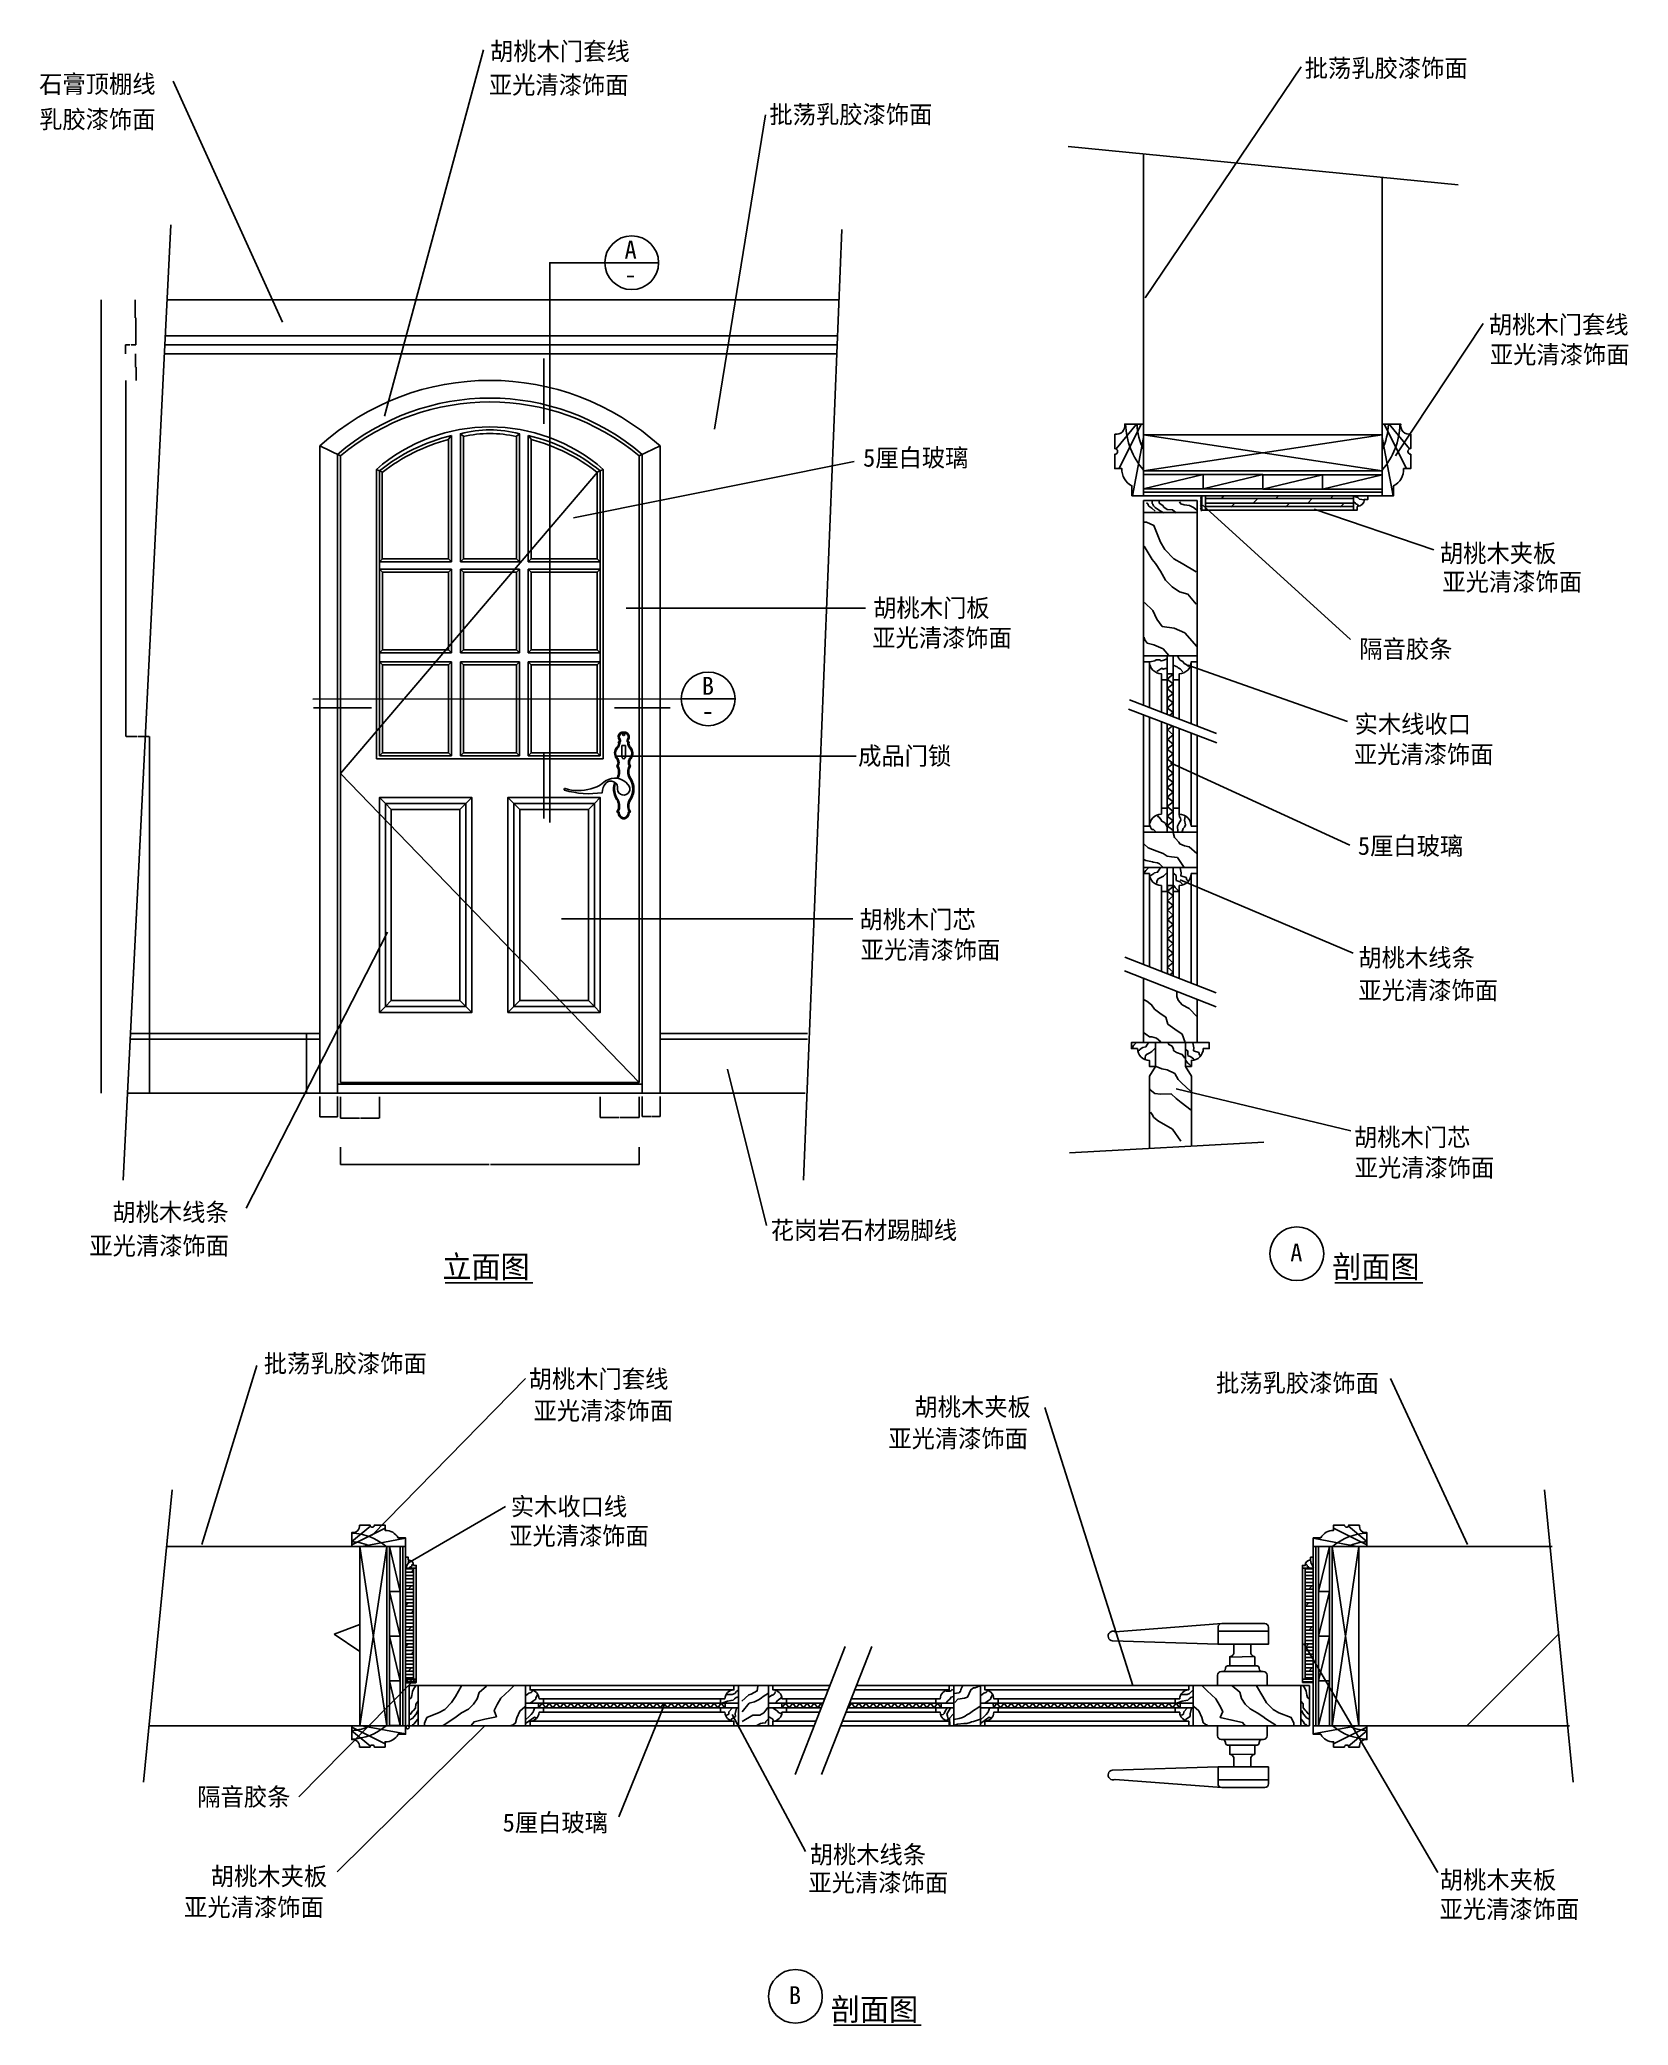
# Model space of a CAD drawing. Header units: metres. Extents: x 35 to 5356, y 219 to 6871.
import ezdxf

# ---------------------------------------------------------------- set-up
doc = ezdxf.new("R2010")
doc.units = ezdxf.units.M
for name, color, linetype in [('2', 2, 'Continuous'), ('3', 3, 'Continuous'), ('4', 4, 'Continuous'), ('7', 7, 'Continuous'), ('BH', 3, 'Continuous'), ('DIM', 3, 'Continuous'), ('TEXT', 3, 'Continuous')]:
    doc.layers.add(name, color=color, linetype=linetype)
doc.dimstyles.get("Standard").update_dxf_attribs({"dimtxt": 2.5, "dimasz": 2.5, "dimexe": 1.25, "dimexo": 0.625, "dimtad": 1, "dimcen": 2.5, "dimazin": 3, "dimtfac": 1, "dimtmove": 0, "dimatfit": 3})

msp = doc.modelspace()

# ---------------------------------------------------------------- texts
at = {"layer": 'DIM'}
for s, p in [('A', (1993.92, 6137.46)), ('-', (1993.76, 6054.51)), ('B', (2252.68, 4676.31)), ('-', (2252.99, 4592.25)), ('A', (4223.76, 2778.02)), ('B', (2544.28, 290.4))]:
    msp.add_text(s, height=60, dxfattribs=at).set_placement(p)
at = {"layer": 'TEXT'}
for s, height, p in [('胡桃木门套线', 60, (1543.46, 6801.91)), ('批荡乳胶漆饰面', 60, (4272.22, 6745.62)), ('石膏顶棚线', 60, (33.15, 6692.46)), ('亚光清漆饰面', 60, (1539.47, 6689.34)), ('批荡乳胶漆饰面', 60, (2479.21, 6590.53)), ('乳胶漆饰面', 60, (33.15, 6574.11)), ('胡桃木门套线', 60, (4888.89, 5886.24)), ('亚光清漆饰面', 60, (4892.26, 5786.34)), ('5厘白玻璃', 60, (2792.84, 5440.64)), ('  胡桃木夹板', 60, (4643.12, 5120.17)), ('亚光清漆饰面', 60, (4733.31, 5024.7)), ('胡桃木门板', 60, (2826.78, 4937.22)), ('亚光清漆饰面', 60, (2823.41, 4837.32)), (' 隔音胶条', 60, (4413.92, 4799.81)), ('实木线收口', 60, (4439.13, 4548.38)), ('成品门锁', 60, (2776.17, 4441.73)), ('亚光清漆饰面', 60, (4436.7, 4447.08)), ('5厘白玻璃', 60, (4450.15, 4140.14)), ('胡桃木门芯', 60, (2780.51, 3893.81)), ('亚光清漆饰面', 60, (2784.71, 3792.04)), ('胡桃木线条', 60, (4451.94, 3765.58)), ('亚光清漆饰面', 60, (4451.9, 3656.48)), ('胡桃木门芯', 60, (4437.07, 3164.2)), ('亚光清漆饰面', 60, (4439.28, 3062.42)), ('胡桃木线条', 60, (278.19, 2913.27)), ('亚光清漆饰面', 60, (201.33, 2800.67)), ('花岗岩石材踢脚线', 60, (2483.71, 2852.96)), ('立面图', 75, (1383.6, 2722.94)), ('剖面图', 75, (4364.28, 2722.94)), ('批荡乳胶漆饰面', 60, (785.57, 2406.21)), ('胡桃木门套线', 60, (1673.01, 2354.38)), ('批荡乳胶漆饰面', 60, (3974.93, 2341)), ('胡桃木夹板', 60, (2964.82, 2260.74)), ('亚光清漆饰面', 60, (1688.9, 2248.14)), ('亚光清漆饰面', 60, (2877.38, 2154.83)), ('实木收口线', 60, (1612.79, 1927.24)), ('亚光清漆饰面', 60, (1607.49, 1829.09)), (' 隔音胶条', 60, (521.86, 954.82)), ('5厘白玻璃', 60, (1585.61, 868.38)), ('胡桃木线条', 60, (2614, 761.24)), ('胡桃木夹板', 60, (607.89, 688.45)), ('亚光清漆饰面', 60, (2609.78, 667.37)), ('胡桃木夹板', 60, (4724.44, 676.5)), ('亚光清漆饰面', 60, (518.63, 584.89)), ('亚光清漆饰面', 60, (4723.57, 578.67)), ('剖面图', 75, (2684.8, 235.32))]:
    msp.add_text(s, height=height, dxfattribs=at).set_placement(p)

# ---------------------------------------------------------------- blocks, each defined once
blk = doc.blocks.new('BH2')
at = {"layer": 'BH'}
blk.add_lwpolyline([(0, 32), (5, 28), (0, 24), (5, 20), (0, 16), (5, 12), (0, 8), (5, 4), (0, 0)], dxfattribs=at)
blk = doc.blocks.new('BH5')
at = {"layer": 'BH'}
for p, q in [((3, 0), (3, 100)), ((15, 0), (15, 100))]:
    blk.add_line(p, q, dxfattribs=at)
blk.add_lwpolyline([(15, 100), (3, 50), (15, 50), (3, 0), (15, 0)], dxfattribs=at)
blk = doc.blocks.new('*D1')
for p, q in [((323.92, 5729.6), (323.92, 4536.26)), ((324.17, 4536.26), (361.175, 4536.26)), ((365.175, 4536.26), (402.18, 4536.26)), ((402.43, 3342.92), (402.43, 4536.26))]:
    blk.add_line(p, q)
at = {"layer": 'Defpoints'}
for p in [(323.92, 5729.6), (323.92, 4536.26), (402.43, 3342.92)]:
    blk.add_point(p, dxfattribs=at)
at = {"layer": '3', "insert": (363.175, 4536.26), "char_height": 1, "attachment_point": 5}
blk.add_mtext('2390', dxfattribs=at)
blk = doc.blocks.new('*D2')
for p, q in [((241.19, 5998.94), (241.19, 4670.61)), ((240.94, 4670.61), (240.69, 4670.61)), ((241.19, 3342.28), (241.19, 4670.61)), ((241.19, 4670.61), (241.19, 4670.61)), ((241.44, 4670.61), (241.69, 4670.61))]:
    blk.add_line(p, q)
at = {"layer": 'Defpoints'}
for p in [(241.19, 5998.94), (241.19, 4670.61), (241.19, 3342.28)]:
    blk.add_point(p, dxfattribs=at)
at = {"layer": '3', "insert": (241.19, 4671.735), "char_height": 1, "attachment_point": 5}
blk.add_mtext('2660', dxfattribs=at)
blk = doc.blocks.new('*D3')
for p, q in [((1042.82, 3161.32), (1042.82, 3102.45)), ((2042.82, 3161.32), (2042.82, 3102.45)), ((1043.07, 3102.45), (1540.82, 3102.45)), ((1544.82, 3102.45), (2042.57, 3102.45))]:
    blk.add_line(p, q)
at = {"layer": 'Defpoints'}
for p in [(1042.82, 3161.32), (2042.82, 3161.32), (1042.82, 3102.45)]:
    blk.add_point(p, dxfattribs=at)
at = {"layer": 'DIM', "insert": (1542.82, 3102.45), "char_height": 1, "attachment_point": 5}
blk.add_mtext('1000', dxfattribs=at)
blk = doc.blocks.new('*D4')
for p, q in [((928.62, 3542.92), (928.62, 3442.92)), ((928.37, 3442.92), (928.12, 3442.92)), ((928.62, 3342.92), (928.62, 3442.92)), ((928.62, 3442.92), (928.62, 3442.92)), ((928.87, 3442.92), (929.12, 3442.92))]:
    blk.add_line(p, q)
at = {"layer": 'Defpoints'}
for p in [(928.62, 3542.92), (928.62, 3442.92), (928.62, 3342.92)]:
    blk.add_point(p, dxfattribs=at)
at = {"layer": 'DIM', "insert": (928.62, 3444.045), "char_height": 1, "attachment_point": 5}
blk.add_mtext('0', dxfattribs=at)
blk = doc.blocks.new('*D5')
for p, q in [((972.82, 3330.39), (972.82, 3262.33)), ((1032.82, 3330.39), (1032.82, 3262.33)), ((973.07, 3262.33), (1001.82, 3262.33)), ((1003.82, 3262.33), (1032.57, 3262.33))]:
    blk.add_line(p, q)
at = {"layer": 'Defpoints'}
for p in [(972.82, 3330.39), (1032.82, 3330.39), (972.82, 3262.33)]:
    blk.add_point(p, dxfattribs=at)
at = {"layer": 'DIM', "insert": (1002.82, 3262.33), "char_height": 1, "attachment_point": 5}
blk.add_mtext('60', dxfattribs=at)
blk = doc.blocks.new('*D6')
for p, q in [((1042.82, 3329.66), (1042.82, 3258.58)), ((1172.82, 3329.66), (1172.82, 3258.58)), ((1043.07, 3258.58), (1106.32, 3258.58)), ((1109.32, 3258.58), (1172.57, 3258.58))]:
    blk.add_line(p, q)
at = {"layer": 'Defpoints'}
for p in [(1042.82, 3329.66), (1172.82, 3329.66), (1042.82, 3258.58)]:
    blk.add_point(p, dxfattribs=at)
at = {"layer": 'DIM', "insert": (1107.82, 3258.58), "char_height": 1, "attachment_point": 5}
blk.add_mtext('130', dxfattribs=at)
blk = doc.blocks.new('*D7')
for p, q in [((2052.82, 3330.39), (2052.82, 3264.21)), ((2112.82, 3330.39), (2112.82, 3264.21)), ((2081.82, 3264.21), (2052.57, 3264.21)), ((2113.07, 3264.21), (2083.82, 3264.21))]:
    blk.add_line(p, q)
at = {"layer": 'Defpoints'}
for p in [(2052.82, 3330.39), (2112.82, 3330.39), (2112.82, 3264.21)]:
    blk.add_point(p, dxfattribs=at)
at = {"layer": 'DIM', "insert": (2082.82, 3264.21), "char_height": 1, "attachment_point": 5}
blk.add_mtext('60', dxfattribs=at)
blk = doc.blocks.new('*D8')
for p, q in [((1912.82, 3329.66), (1912.82, 3260.46)), ((2042.82, 3329.66), (2042.82, 3260.46)), ((1976.32, 3260.46), (1912.57, 3260.46)), ((2043.07, 3260.46), (1979.32, 3260.46))]:
    blk.add_line(p, q)
at = {"layer": 'Defpoints'}
for p in [(1912.82, 3329.66), (2042.82, 3329.66), (2042.82, 3260.46)]:
    blk.add_point(p, dxfattribs=at)
at = {"layer": 'DIM', "insert": (1977.82, 3260.46), "char_height": 1, "attachment_point": 5}
blk.add_mtext('130', dxfattribs=at)
blk = doc.blocks.new('*D9')
for p, q in [((356.41, 5818.94), (356.41, 5774.27)), ((356.66, 5774.27), (357.69, 5774.27)), ((357.94, 5729.6), (357.94, 5774.27))]:
    blk.add_line(p, q)
at = {"layer": 'Defpoints'}
for p in [(356.41, 5818.94), (356.41, 5774.27), (357.94, 5729.6)]:
    blk.add_point(p, dxfattribs=at)
at = {"layer": '3', "insert": (357.175, 5775.395), "char_height": 1, "attachment_point": 5}
blk.add_mtext('90', dxfattribs=at)
blk = doc.blocks.new('*D10')
for p, q in [((354.89, 5998.94), (354.89, 5938.94)), ((355.14, 5938.94), (356.27, 5938.94)), ((356.52, 5878.94), (356.52, 5938.94))]:
    blk.add_line(p, q)
at = {"layer": 'Defpoints'}
for p in [(354.89, 5998.94), (354.89, 5938.94), (356.52, 5878.94)]:
    blk.add_point(p, dxfattribs=at)
at = {"layer": 'DIM', "insert": (355.705, 5940.065), "char_height": 1, "attachment_point": 5}
blk.add_mtext('1,63', dxfattribs=at)
blk = doc.blocks.new('*D11')
for p, q in [((356.52, 5878.94), (356.52, 5848.94)), ((336.955, 5848.94), (322.14, 5848.94)), ((322.39, 5818.94), (322.39, 5848.94)), ((356.77, 5848.94), (341.955, 5848.94))]:
    blk.add_line(p, q)
at = {"layer": 'Defpoints'}
for p in [(356.52, 5878.94), (322.39, 5818.94), (356.52, 5848.94)]:
    blk.add_point(p, dxfattribs=at)
at = {"layer": 'DIM', "insert": (339.455, 5848.94), "char_height": 1, "attachment_point": 5}
blk.add_mtext('34,13', dxfattribs=at)
blk = doc.blocks.new('*D12')
for p, q in [((3732.48, 5327.09), (3732.48, 5067.09)), ((3732.23, 5067.09), (3731.98, 5067.09)), ((3732.48, 4807.09), (3732.48, 5067.09)), ((3732.48, 5067.09), (3732.48, 5067.09)), ((3732.73, 5067.09), (3732.98, 5067.09))]:
    blk.add_line(p, q)
at = {"layer": 'Defpoints'}
for p in [(3732.48, 5327.09), (3732.48, 5067.09), (3732.48, 4807.09)]:
    blk.add_point(p, dxfattribs=at)
at = {"layer": 'DIM', "insert": (3732.48, 5068.215), "char_height": 1, "attachment_point": 5}
blk.add_mtext('130', dxfattribs=at)

# ---------------------------------------------------------------- dimensions: what is measured, and where the dimension line sits
at = {"layer": '3'}
for base, p1, p2, text, picture, middle in [((241.19, 4670.61), (241.19, 5998.94), (241.19, 3342.28), '2660', '*D2', (241.19, 4671.735)), ((356.41, 5774.27), (356.41, 5818.94), (357.94, 5729.6), '90', '*D9', (357.175, 5775.395)), ((323.92, 4536.26), (323.92, 5729.6), (402.43, 3342.92), '2390', '*D1', (363.175, 4536.26))]:
    dim = msp.add_linear_dim(base=base, p1=p1, p2=p2, text=text, dimstyle='Standard', dxfattribs=at)
    dim.commit()
    dim.dimension.update_dxf_attribs({"geometry": picture, "text_midpoint": middle})
at = {"layer": 'DIM'}
for base, p1, p2, picture, middle in [((354.89, 5938.94), (354.89, 5998.94), (356.52, 5878.94), '*D10', (355.705, 5940.065)), ((356.52, 5848.94), (356.52, 5878.94), (322.39, 5818.94), '*D11', (339.455, 5848.94)), ((928.62, 3442.92), (928.62, 3342.92), (928.62, 3542.92), '*D4', (928.62, 3444.045)), ((972.82, 3262.33), (972.82, 3330.39), (1032.82, 3330.39), '*D5', (1002.82, 3262.33)), ((1042.82, 3258.58), (1042.82, 3329.66), (1172.82, 3329.66), '*D6', (1107.82, 3258.58)), ((2042.82, 3260.46), (2042.82, 3329.66), (1912.82, 3329.66), '*D8', (1977.82, 3260.46)), ((2112.82, 3264.21), (2112.82, 3330.39), (2052.82, 3330.39), '*D7', (2082.82, 3264.21)), ((1042.82, 3102.45), (1042.82, 3161.32), (2042.82, 3161.32), '*D3', (1542.82, 3102.45))]:
    dim = msp.add_linear_dim(base=base, p1=p1, p2=p2, dimstyle='Standard', dxfattribs=at)
    dim.commit()
    dim.dimension.update_dxf_attribs({"geometry": picture, "text_midpoint": middle})
dim = msp.add_linear_dim(base=(3732.48, 5067.09), p1=(3732.48, 5327.09), p2=(3732.48, 4807.09), text='130', dimstyle='Standard', dxfattribs=at)
dim.commit()
dim.dimension.update_dxf_attribs({"geometry": '*D12', "text_midpoint": (3732.48, 5068.215)})

# ---------------------------------------------------------------- hatches: boundary and pattern name
at = {"layer": 'BH'}
h = msp.add_hatch(dxfattribs=at)
h.set_pattern_fill('ANSI31,_I', scale=800)
h.set_pattern_definition([(45, (0, 0), (-1796.05, 1796.05), [])])
h.paths.add_polyline_path([(3731.39, 6486.41), (4531.39, 6408.21), (4531.39, 5545.32), (3731.39, 5545.32)])
h = msp.add_hatch(dxfattribs=at)
h.set_pattern_fill('AR-CONC', scale=40)
h.paths.add_polyline_path([(3731.97, 5546.98), (4531.39, 5546.98), (4531.39, 6409.93), (3731.97, 6488.08)])
h = msp.add_hatch(dxfattribs=at)
h.set_pattern_fill('DOLMIT', scale=2.4)
h.paths.add_polyline_path([(3939.39, 5341.32), (4435.39, 5341.32), (4435.39, 5305.32), (3939.39, 5305.32)])
h = msp.add_hatch(dxfattribs=at)
h.set_pattern_fill('ANSI31', scale=800)
h.paths.add_polyline_path([(1107.48, 1823.09), (460.31, 1823.08), (401.66, 1223.09), (1107.48, 1223.09)])
h.paths.add_polyline_path([(4453.72, 1223.09), (5153.17, 1223.09), (5094.52, 1823.08), (4453.72, 1823.09)])
h = msp.add_hatch(dxfattribs=at)
h.set_pattern_fill('AR-CONC', scale=40)
h.paths.add_polyline_path([(401.66, 1222.07), (460.32, 1822.07), (1107.48, 1822.07), (1107.48, 1222.07)])
h = msp.add_hatch(dxfattribs=at)
h.set_pattern_fill('AR-CONC', scale=40)
h.paths.add_polyline_path([(5159.54, 1223.09), (5100.89, 1823.09), (4453.72, 1823.08), (4453.72, 1223.09)])
h = msp.add_hatch(dxfattribs=at)
h.set_pattern_fill('DOLMIT', scale=1.8)
h.paths.add_polyline_path([(1260.48, 1379.26), (1260.48, 1751.26), (1287.48, 1751.26), (1287.48, 1379.26)])
h = msp.add_hatch(dxfattribs=at)
h.set_pattern_fill('DOLMIT', scale=1.8)
h.paths.add_polyline_path([(4300.72, 1379.09), (4300.72, 1751.09), (4273.72, 1751.09), (4273.72, 1379.09)])

# ---------------------------------------------------------------- linework, layer by layer
for p, q in [((3731.97, 5426.98), (3731.97, 5342.98)), ((3731.97, 5426.98), (3731.97, 5342.98)), ((3927.97, 5342.98), (3927.97, 5294.98)), ((3939.97, 5342.98), (3939.97, 5294.98)), ((4464.94, 5314.01), (4464.94, 5314.01)), ((1197.48, 1823.09), (1260.48, 1823.09)), ((1197.48, 1823.09), (1260.48, 1823.09)), ((4279, 1772.81), (4278.99, 1772.81)), ((1282.21, 1622.81), (1282.21, 1622.81)), ((1260.48, 1379.09), (1296.48, 1379.09)), ((1260.48, 1370.09), (1296.48, 1370.09)), ((4300.72, 1379.09), (4264.72, 1379.09)), ((4300.72, 1370.09), (4264.72, 1370.09)), ((1107.48, 1223.09), (1197.48, 1223.09)), ((1197.48, 1223.09), (1260.48, 1223.09)), ((1197.48, 1223.09), (1260.48, 1223.09)), ((1197.48, 1223.09), (1260.48, 1223.09))]:
    msp.add_line(p, q)
at = {"layer": '2'}
for p, q in [((3731.97, 6488.08), (3731.97, 5546.98)), ((4531.39, 6409.87), (4531.39, 5546.98)), ((4531.39, 5546.98), (3731.97, 5546.98)), ((329.14, 3342.28), (2599.32, 3342.28)), ((460.32, 1823.08), (1107.48, 1823.09)), ((1107.48, 1823.09), (1107.48, 1223.09)), ((5100.89, 1823.08), (4453.72, 1823.09)), ((4453.72, 1823.09), (4453.72, 1223.09)), ((401.66, 1223.09), (1107.48, 1223.09)), ((5159.54, 1223.09), (4453.72, 1223.09))]:
    msp.add_line(p, q, dxfattribs=at)
at = {"layer": '3'}
for p, q in [((4786.02, 6385.04), (3480.18, 6512.69)), ((474.32, 6251.19), (314.57, 3050.4)), ((2721.96, 6235.14), (2593.57, 3050.37)), ((1454.07, 5542.37), (1454.07, 5131.78)), ((1631.57, 5131.78), (1631.57, 5542.37)), ((3927.97, 5294.98), (3924.93, 5294.98)), ((1454.07, 5131.78), (1631.57, 5131.78)), ((1182.82, 5086.78), (1182.82, 4827.03)), ((1182.82, 5086.78), (1404.07, 5086.78)), ((1404.07, 5086.78), (1404.07, 4827.03)), ((1454.07, 5086.78), (1454.07, 4827.03)), ((1454.07, 5086.78), (1631.57, 5086.78)), ((1631.57, 5086.78), (1631.57, 4827.03)), ((1681.57, 5086.78), (1681.57, 4827.03)), ((1681.57, 5086.78), (1902.82, 5086.78)), ((1902.82, 4827.03), (1902.82, 5086.78)), ((1182.82, 4827.03), (1404.07, 4827.03)), ((1454.07, 4827.03), (1631.57, 4827.03)), ((1681.57, 4827.03), (1902.82, 4827.03)), ((1182.82, 4777.03), (1182.82, 4482.28)), ((1182.82, 4777.03), (1404.07, 4777.03)), ((1404.07, 4777.03), (1404.07, 4482.28)), ((1454.07, 4777.03), (1454.07, 4482.28)), ((1454.07, 4777.03), (1631.57, 4777.03)), ((1631.57, 4777.03), (1631.57, 4482.28)), ((1681.57, 4777.03), (1681.57, 4482.28)), ((1681.57, 4777.03), (1902.82, 4777.03)), ((1902.82, 4482.28), (1902.82, 4777.03)), ((3751.97, 4786.98), (3751.97, 4634.04)), ((3791.97, 4726.98), (3791.97, 4618.54)), ((3851.97, 4726.98), (3851.97, 4595.3)), ((3891.97, 4786.98), (3891.97, 4579.8)), ((3685.29, 4659.86), (3976.88, 4546.91)), ((3682.25, 4628.41), (3977.85, 4515.48)), ((3751.96, 4236.55), (3751.96, 4601.77)), ((3791.96, 4296.55), (3791.96, 4586.49)), ((3851.96, 4296.55), (3851.96, 4563.57)), ((3891.96, 4236.55), (3891.96, 4548.29)), ((1182.82, 4482.28), (1404.07, 4482.28)), ((1454.07, 4482.28), (1631.57, 4482.28)), ((1681.57, 4482.28), (1902.82, 4482.28)), ((3751.97, 4077.37), (3751.97, 3765.42)), ((3892.09, 4077.37), (3892.09, 3710.43)), ((3791.97, 4017.37), (3791.97, 3749.72)), ((3852.09, 4017.37), (3852.09, 3726.13)), ((3669.12, 3797.92), (3975.08, 3677.87)), ((3668.36, 3751.18), (3975.08, 3630.82)), ((339.12, 3522.28), (973.11, 3522.28)), ((2112.82, 3522.28), (2607.07, 3522.28)), ((4134.74, 3178.29), (3484.02, 3141.54)), ((478.94, 2013.63), (383.2, 1034.25)), ((5075.89, 2013.63), (5171.63, 1034.25)), ((2564.96, 1059.4), (2733.15, 1487.84)), ((2653.78, 1059.4), (2821.97, 1487.84)), ((3996.96, 1404.5), (4129.45, 1404.5)), ((4021, 1453.11), (4104.16, 1454.36)), ((4021, 1423.25), (4105.41, 1423.25)), ((1677.48, 1343.09), (2360.22, 1343.09)), ((2491.12, 1343.09), (2676.33, 1343.09)), ((3081.43, 1343.09), (2765.14, 1343.09)), ((3200.82, 1343.11), (3883.6, 1343.11)), ((1722.48, 1313.09), (2315.39, 1313.09)), ((1722.48, 1268.09), (2330.39, 1268.09)), ((2536.12, 1313.09), (2664.55, 1313.09)), ((2536.12, 1268.09), (2646.88, 1268.09)), ((3036.43, 1268.09), (2735.7, 1268.09)), ((3036.43, 1313.09), (2753.37, 1313.09)), ((3245.82, 1313.11), (3853.6, 1313.11)), ((3245.82, 1268.11), (3838.6, 1268.11)), ((1677.48, 1238.09), (2360.39, 1238.09)), ((2491.12, 1238.09), (2635.11, 1238.09)), ((3081.43, 1238.09), (2723.92, 1238.09)), ((3200.82, 1238.11), (3882.44, 1238.11)), ((3996.96, 1176.68), (4129.45, 1176.68)), ((4021, 1157.93), (4105.41, 1157.93)), ((4021, 1128.06), (4104.16, 1126.81))]:
    msp.add_line(p, q, dxfattribs=at)
for points in [[(3924.93, 5341.85), (3924.27, 5341.16), (3922.93, 5339.8)], [(3924.93, 5337.75), (3924.27, 5338.44), (3922.93, 5339.8)], [(3924.93, 5337.75), (3924.27, 5337.05), (3922.93, 5335.69)], [(3924.93, 5333.5), (3924.27, 5334.2), (3922.93, 5335.56)], [(3924.93, 5333.5), (3924.27, 5332.81), (3922.93, 5331.45)], [(3924.93, 5329.4), (3924.27, 5330.09), (3922.93, 5331.45)], [(3924.93, 5329.4), (3924.27, 5328.71), (3922.93, 5327.35)], [(3924.93, 5325.3), (3924.27, 5325.99), (3922.93, 5327.35)], [(3924.93, 5325.3), (3924.27, 5324.61), (3922.93, 5323.25)], [(3924.93, 5321.19), (3924.27, 5321.88), (3922.93, 5323.25)], [(3924.93, 5321.19), (3924.27, 5320.5), (3922.93, 5319.14)], [(3924.93, 5295), (3924.93, 5342.77), (3927.93, 5342.77), (3927.93, 5295)], [(3924.93, 5317.09), (3924.27, 5317.78), (3922.93, 5319.14)], [(3924.93, 5317.09), (3924.27, 5316.4), (3922.93, 5315.04)], [(3924.93, 5312.99), (3924.27, 5313.68), (3922.93, 5315.04)], [(3924.93, 5312.99), (3924.27, 5312.3), (3922.93, 5310.94)], [(3924.93, 5308.88), (3924.27, 5309.57), (3922.93, 5310.94)], [(3924.93, 5308.88), (3924.27, 5308.19), (3922.93, 5306.83)], [(3924.93, 5304.78), (3924.27, 5305.47), (3922.93, 5306.83)], [(3924.93, 5304.78), (3924.27, 5304.09), (3922.93, 5302.73)], [(3924.93, 5300.68), (3924.27, 5301.37), (3922.93, 5302.73)], [(3924.93, 5300.68), (3924.27, 5299.98), (3922.93, 5298.62)], [(3924.93, 5296.57), (3924.27, 5297.26), (3922.93, 5298.62)], [(1296.46, 1367.55), (1260.63, 1367.55), (1260.63, 1369.8), (1296.46, 1369.8)], [(1261.43, 1367.55), (1261.95, 1367.05), (1262.97, 1366.05)], [(1264.5, 1367.55), (1263.99, 1367.05), (1262.97, 1366.05)], [(1264.5, 1367.55), (1265.02, 1367.05), (1266.04, 1366.05)], [(1267.58, 1367.55), (1267.06, 1367.05), (1266.04, 1366.05)], [(1267.58, 1367.55), (1268.1, 1367.05), (1269.12, 1366.05)], [(1270.66, 1367.55), (1270.14, 1367.05), (1269.12, 1366.05)], [(1270.66, 1367.55), (1271.18, 1367.05), (1272.2, 1366.05)], [(1273.74, 1367.55), (1273.22, 1367.05), (1272.2, 1366.05)], [(1273.74, 1367.55), (1274.26, 1367.05), (1275.27, 1366.05)], [(1276.81, 1367.55), (1276.3, 1367.05), (1275.27, 1366.05)], [(1276.81, 1367.55), (1277.33, 1367.05), (1278.35, 1366.05)], [(1279.89, 1367.55), (1279.37, 1367.05), (1278.35, 1366.05)], [(1279.89, 1367.55), (1280.41, 1367.05), (1281.43, 1366.05)], [(1282.97, 1367.55), (1282.45, 1367.05), (1281.43, 1366.05)], [(1282.97, 1367.55), (1283.49, 1367.05), (1284.51, 1366.05)], [(1286.05, 1367.55), (1285.53, 1367.05), (1284.51, 1366.05)], [(1286.05, 1367.55), (1286.57, 1367.05), (1287.59, 1366.05)], [(1289.13, 1367.55), (1288.61, 1367.05), (1287.59, 1366.05)], [(1289.13, 1367.55), (1289.64, 1367.05), (1290.66, 1366.05)], [(1292.2, 1367.57), (1291.68, 1367.08), (1290.66, 1366.07)], [(1292.2, 1367.57), (1292.72, 1367.08), (1293.74, 1366.07)], [(1295.28, 1367.57), (1294.76, 1367.08), (1293.74, 1366.07)], [(4264.73, 1367.8), (4300.57, 1367.8), (4300.57, 1370.05), (4264.73, 1370.05)], [(4265.91, 1367.8), (4266.43, 1367.31), (4267.45, 1366.3)], [(4268.99, 1367.8), (4268.47, 1367.31), (4267.45, 1366.3)], [(4268.99, 1367.8), (4269.51, 1367.31), (4270.53, 1366.3)], [(4272.07, 1367.8), (4271.55, 1367.31), (4270.53, 1366.3)], [(4272.07, 1367.8), (4272.59, 1367.31), (4273.61, 1366.3)], [(4275.15, 1367.8), (4274.63, 1367.31), (4273.61, 1366.3)], [(4275.15, 1367.8), (4275.67, 1367.31), (4276.69, 1366.3)], [(4278.23, 1367.8), (4277.71, 1367.31), (4276.69, 1366.3)], [(4278.23, 1367.8), (4278.74, 1367.31), (4279.76, 1366.3)], [(4281.3, 1367.8), (4280.78, 1367.31), (4279.76, 1366.3)], [(4281.3, 1367.8), (4281.82, 1367.31), (4282.84, 1366.3)], [(4284.38, 1367.8), (4283.86, 1367.31), (4282.84, 1366.3)], [(4284.38, 1367.8), (4284.9, 1367.31), (4285.92, 1366.3)], [(4287.46, 1367.8), (4286.94, 1367.31), (4285.92, 1366.3)], [(4287.46, 1367.8), (4287.98, 1367.31), (4289, 1366.3)], [(4290.54, 1367.8), (4290.02, 1367.31), (4289, 1366.3)], [(4290.54, 1367.8), (4291.06, 1367.31), (4292.08, 1366.3)], [(4293.61, 1367.8), (4293.1, 1367.31), (4292.08, 1366.3)], [(4293.61, 1367.8), (4294.13, 1367.31), (4295.15, 1366.3)], [(4296.79, 1367.8), (4296.28, 1367.31), (4295.26, 1366.3)], [(4296.79, 1367.8), (4297.31, 1367.31), (4298.33, 1366.3)], [(4299.87, 1367.8), (4299.35, 1367.31), (4298.33, 1366.3)]]:
    msp.add_lwpolyline(points, dxfattribs=at)
msp.add_lwpolyline([(1971.65, 4396.48, -0.01), (1972.65, 4397.96, 0.25), (1972.4, 4437.63, 0.19), (1974.9, 4454.04, 0.11), (1969.4, 4465.46, -0.37), (1970.9, 4498.1, 0.14), (1977.4, 4510.74, 0.19), (1977.65, 4516.18, 0.38), (1978.9, 4527.05, -0.41), (1981.15, 4545.66, -0.14), (1991.15, 4548.31, -0.14), (2001.15, 4545.66, -0.41), (2003.65, 4527.05, 0.38), (2004.9, 4516.18, 0.19), (2005.15, 4510.74, 0.14), (2011.4, 4498.1, -0.37), (2012.9, 4465.46, 0.11), (2007.4, 4454.04, 0.19), (2009.9, 4437.63, 0.25), (2009.65, 4397.96, -0.16), (2021.9, 4360.78, -0.16), (2009.65, 4323.6, 0.24), (2009.15, 4285.68, 0.2), (2006.15, 4280.43, -0.22), (1999.4, 4267.41, -0.23), (1991.15, 4264.46, -0.23), (1983.15, 4267.41, -0.22), (1976.4, 4280.43, 0.2), (1973.4, 4285.68, 0.24), (1972.65, 4323.6, -0.16), (1960.4, 4360.78, -0.07), (1963.15, 4378.94)], format="xyb", dxfattribs=at)
for points in [[(1212.82, 3652.28), (1212.82, 4292.28), (1442.82, 4292.28), (1442.82, 3652.28)], [(1642.82, 3652.28), (1642.82, 4292.28), (1872.82, 4292.28), (1872.82, 3652.28)]]:
    msp.add_lwpolyline(points, close=True, dxfattribs=at)
at = {"layer": '4'}
for p, q in [((461.73, 5998.94), (2712.44, 5998.94)), ((455.74, 5878.94), (2707.6, 5878.94)), ((1414.07, 5544.87), (1414.07, 5121.78)), ((3731.97, 5546.98), (3731.97, 5426.98)), ((972.82, 5509.96), (972.82, 3342.28)), ((2112.82, 5509.96), (2112.82, 3342.28)), ((1162.82, 5431.22), (1172.82, 5426.53)), ((1922.82, 5431.22), (1912.82, 5426.53)), ((1912.82, 4472.28), (1912.82, 5426.53)), ((1912.82, 4472.28), (1912.82, 5426.53)), ((3731.97, 5326.98), (3911.97, 5326.98)), ((3731.97, 5326.98), (3731.97, 4806.98)), ((3911.97, 5326.98), (3911.97, 4806.98)), ((3911.97, 5286.98), (3731.97, 5286.98)), ((4435.97, 5294.98), (3927.97, 5294.98)), ((1182.82, 5131.78), (1172.82, 5121.78)), ((1172.82, 5121.78), (1414.07, 5121.78)), ((1404.07, 5131.78), (1414.07, 5121.78)), ((1454.07, 5131.78), (1444.07, 5121.78)), ((1631.57, 5131.78), (1641.57, 5121.78)), ((1681.57, 5131.78), (1671.57, 5121.78)), ((1671.57, 5121.78), (1912.82, 5121.78)), ((1902.82, 5131.78), (1912.82, 5121.78)), ((1182.82, 5086.78), (1172.82, 5096.78)), ((1172.82, 5086.78), (1172.82, 4472.28)), ((1404.07, 5086.78), (1414.07, 5096.78)), ((1414.07, 5096.78), (1414.07, 4817.03)), ((1444.07, 5096.78), (1444.07, 4817.03)), ((1444.07, 5096.78), (1454.07, 5086.78)), ((1641.57, 5096.78), (1627.22, 5096.78)), ((1631.57, 5086.78), (1641.57, 5096.78)), ((1641.57, 5096.78), (1641.57, 4817.03)), ((1671.57, 5096.78), (1912.82, 5096.78)), ((1681.57, 5086.78), (1671.57, 5096.78)), ((1902.82, 5086.78), (1912.82, 5096.78)), ((1182.82, 4827.03), (1172.82, 4817.03)), ((1172.82, 4817.03), (1414.07, 4817.03)), ((1404.07, 4827.03), (1414.07, 4817.03)), ((1454.07, 4827.03), (1444.07, 4817.03)), ((1444.07, 4817.03), (1641.57, 4817.03)), ((1631.57, 4827.03), (1641.57, 4817.03)), ((1681.57, 4827.03), (1671.57, 4817.03)), ((1671.57, 4817.03), (1912.82, 4817.03)), ((1902.82, 4827.03), (1912.82, 4817.03)), ((3911.97, 4806.98), (3731.97, 4806.98)), ((3731.97, 4806.98), (3731.97, 4641.78)), ((3911.97, 4806.98), (3911.97, 4571.43)), ((1172.82, 4787.03), (1414.07, 4787.03)), ((1182.82, 4777.03), (1172.82, 4787.03)), ((1404.07, 4777.03), (1414.07, 4787.03)), ((1414.07, 4787.03), (1414.07, 4472.28)), ((1444.07, 4787.03), (1444.07, 4472.28)), ((1444.07, 4787.03), (1641.57, 4787.03)), ((1454.07, 4777.03), (1444.07, 4787.03)), ((1631.57, 4777.03), (1641.57, 4787.03)), ((1641.57, 4787.03), (1641.57, 4777.03)), ((1641.57, 4777.03), (1641.57, 4472.28)), ((1671.57, 4787.03), (1912.82, 4787.03)), ((1671.57, 4787.03), (1671.57, 4472.28)), ((1681.57, 4777.03), (1671.57, 4787.03)), ((1902.82, 4777.03), (1912.82, 4787.03)), ((3731.97, 4609.31), (3731.97, 3773.26)), ((3912.09, 4540.61), (3912.09, 3702.58)), ((1182.82, 4482.28), (1172.82, 4472.28)), ((1172.82, 4472.28), (1414.07, 4472.28)), ((1414.07, 4472.28), (1404.07, 4482.28)), ((1444.07, 4472.28), (1454.07, 4482.28)), ((1444.07, 4472.28), (1641.57, 4472.28)), ((1631.57, 4482.28), (1641.57, 4472.28)), ((1681.57, 4482.28), (1671.57, 4472.28)), ((1671.57, 4472.28), (1912.82, 4472.28)), ((1912.75, 4472.34), (1902.75, 4482.34)), ((1192.82, 4312.28), (1172.82, 4332.28)), ((1462.82, 4312.28), (1482.82, 4332.28)), ((1622.82, 4312.28), (1602.82, 4332.28)), ((1892.82, 4312.28), (1912.82, 4332.28)), ((3911.97, 4216.55), (3732.33, 4216.55)), ((3912.09, 4097.37), (3732.01, 4097.37)), ((3731.97, 3726.22), (3731.97, 3511.44)), ((1192.82, 3632.28), (1172.82, 3612.28)), ((1462.82, 3632.28), (1482.82, 3612.28)), ((1622.82, 3632.28), (1602.82, 3612.28)), ((1892.82, 3632.28), (1912.82, 3612.28)), ((3912.09, 3655.54), (3912.09, 3511.44)), ((339.12, 3542.28), (973.11, 3542.28)), ((2112.82, 3542.28), (2607.07, 3542.28)), ((3912.09, 3511.44), (3731.97, 3511.44)), ((3771.97, 3511.49), (3771.97, 3431.49)), ((3771.97, 3431.49), (3751.97, 3399.23)), ((3751.97, 3399.23), (3751.97, 3156.67)), ((3872.46, 3431.44), (3892.46, 3399.23)), ((3892.46, 3399.23), (3892.46, 3164.51)), ((1032.82, 3372.28), (2052.82, 3372.28)), ((1107.48, 1823.09), (1197.48, 1823.09)), ((4453.72, 1823.09), (4363.72, 1823.09)), ((1296.48, 1751.09), (1296.48, 1370.09)), ((4264.72, 1751.09), (4264.72, 1370.09)), ((1272.48, 1358.09), (1662.48, 1358.09)), ((1272.48, 1223.09), (1272.48, 1358.08)), ((1302.48, 1358.09), (1302.48, 1223.09)), ((1662.48, 1358.09), (2682.21, 1358.09)), ((1662.48, 1358.09), (1662.48, 1223.09)), ((1662.48, 1358.09), (1662.48, 1223.09)), ((2375.39, 1358.09), (2375.39, 1223.09)), ((2476.12, 1358.09), (2476.12, 1223.09)), ((3898.72, 1358.09), (2771.03, 1358.09)), ((3096.43, 1358.06), (3096.43, 1223.06)), ((3185.82, 1358.09), (3185.82, 1223.09)), ((3898.6, 1358.06), (3898.6, 1223.06)), ((4288.72, 1358.09), (3898.72, 1358.09)), ((4258.72, 1358.09), (4258.72, 1223.09)), ((4288.72, 1223.09), (4288.72, 1358.08)), ((1107.48, 1223.09), (1197.48, 1223.09)), ((1272.48, 1223.09), (1662.48, 1223.09)), ((1662.48, 1223.09), (2629.22, 1223.09)), ((3898.72, 1223.09), (2718.04, 1223.09)), ((4288.72, 1223.09), (3898.72, 1223.09)), ((4453.72, 1223.09), (4363.72, 1223.09))]:
    msp.add_line(p, q, dxfattribs=at)
for points in [[(2042.82, 3377.28), (2042.82, 5477.28, 0.36), (1042.82, 5477.28), (1042.82, 3377.28)], [(1414.07, 5544.87, 0.11), (1172.82, 5426.53), (1172.82, 5086.78)], [(1444.07, 5121.78), (1641.57, 5121.78), (1641.57, 5550.87, 0.13), (1444.07, 5550.87), (1444.07, 5121.78)]]:
    msp.add_lwpolyline(points, format="xyb", dxfattribs=at)
for points in [[(1671.57, 5544.87), (1671.57, 5121.78)], [(1902.94, 5421.78), (1042.94, 4412.36), (2042.82, 3377.28)], [(1172.82, 5096.78), (1414.07, 5096.78)], [(1444.07, 5096.78), (1627.22, 5096.78)], [(1671.57, 5096.78), (1671.57, 4817.03)]]:
    msp.add_lwpolyline(points, dxfattribs=at)
for points in [[(3635.97, 5549.38), (3635.97, 5501.38, -1), (3635.97, 5482.18), (3635.97, 5434.18), (3659.97, 5434.18, 0.3), (3693.57, 5376.58), (3693.57, 5342.98), (3731.97, 5342.98), (3731.97, 5582.98), (3669.57, 5582.98, -0.51)], [(4627.39, 5549.38), (4627.39, 5501.38, 1), (4627.39, 5482.18), (4627.39, 5434.18), (4603.39, 5434.18, -0.3), (4569.79, 5376.58), (4569.79, 5342.98), (4531.39, 5342.98), (4531.39, 5582.98), (4593.79, 5582.98, 0.51)], [(4435.96, 5342.98), (4435.96, 5294.98), (4447.96, 5294.98), (4447.96, 5306.98, 0.41), (4471.96, 5330.98), (4483.96, 5330.98), (4483.96, 5342.98)], [(3811.97, 4806.98), (3811.97, 4726.98), (3791.97, 4726.98), (3791.97, 4746.98, -0.41), (3751.97, 4786.98), (3731.97, 4786.98), (3731.97, 4806.98)], [(3831.97, 4806.98), (3831.97, 4726.98), (3851.97, 4726.98), (3851.97, 4746.98, 0.41), (3891.97, 4786.98), (3911.97, 4786.98), (3911.97, 4806.98)], [(3811.96, 4216.55), (3811.96, 4296.55), (3791.96, 4296.55), (3791.96, 4276.55, 0.41), (3751.96, 4236.55), (3731.96, 4236.55), (3731.96, 4216.55)], [(3831.96, 4216.55), (3831.96, 4296.55), (3851.96, 4296.55), (3851.96, 4276.55, -0.41), (3891.96, 4236.55), (3911.96, 4236.55), (3911.96, 4216.55)], [(3811.97, 4097.37), (3811.97, 4017.37), (3791.97, 4017.37), (3791.97, 4037.37, -0.41), (3751.97, 4077.37), (3731.97, 4077.37), (3731.97, 4097.37)], [(3832.09, 4097.37), (3832.09, 4017.37), (3852.09, 4017.37), (3852.09, 4037.37, 0.41), (3892.09, 4077.37), (3912.09, 4077.37), (3912.09, 4097.37)], [(3771.96, 3511.49), (3771.96, 3431.49), (3751.96, 3431.49), (3751.96, 3451.49, -0.41), (3711.96, 3491.49), (3691.96, 3491.49), (3691.96, 3511.49)], [(3872.46, 3511.44), (3872.46, 3431.44), (3892.46, 3431.44), (3892.46, 3451.44, 0.41), (3932.46, 3491.44), (3952.46, 3491.44), (3952.46, 3511.44)], [(1105.68, 1895.09), (1141.68, 1895.09, 1), (1156.08, 1895.09), (1192.08, 1895.09), (1192.08, 1877.09, -0.3), (1235.28, 1851.89), (1260.48, 1851.89), (1260.48, 1823.09), (1080.48, 1823.09), (1080.48, 1869.89, 0.51)], [(4455.52, 1895.09), (4419.52, 1895.09, -1), (4405.12, 1895.09), (4369.12, 1895.09), (4369.12, 1877.09, 0.3), (4325.92, 1851.89), (4300.72, 1851.89), (4300.72, 1823.09), (4480.72, 1823.09), (4480.72, 1869.89, -0.51)], [(1260.48, 1751.09), (1296.48, 1751.09), (1296.48, 1760.09), (1287.48, 1760.09, 0.41), (1269.48, 1778.09), (1269.48, 1787.09), (1260.48, 1787.09)], [(4300.72, 1751.09), (4264.72, 1751.09), (4264.72, 1760.09), (4273.72, 1760.09, -0.41), (4291.72, 1778.09), (4291.72, 1787.09), (4300.72, 1787.09)], [(1662.48, 1298.09), (1722.48, 1298.09), (1722.48, 1313.09), (1707.48, 1313.09, 0.41), (1677.48, 1343.09), (1677.48, 1358.09), (1662.48, 1358.09)], [(2375.39, 1298.09), (2315.39, 1298.09), (2315.39, 1313.09), (2330.39, 1313.09, -0.41), (2360.39, 1343.09), (2360.39, 1358.09), (2375.39, 1358.09)], [(2476.12, 1298.09), (2536.12, 1298.09), (2536.12, 1313.09), (2521.12, 1313.09, 0.41), (2491.12, 1343.09), (2491.12, 1358.09), (2476.12, 1358.09)], [(3096.43, 1298.09), (3036.43, 1298.09), (3036.43, 1313.09), (3051.43, 1313.09, -0.41), (3081.43, 1343.09), (3081.43, 1358.09), (3096.43, 1358.09)], [(3185.82, 1298.11), (3245.82, 1298.11), (3245.82, 1313.11), (3230.82, 1313.11, 0.41), (3200.82, 1343.11), (3200.82, 1358.11), (3185.82, 1358.11)], [(3898.6, 1298.09), (3838.6, 1298.09), (3838.6, 1313.09), (3853.6, 1313.09, -0.41), (3883.6, 1343.09), (3883.6, 1358.09), (3898.6, 1358.09)], [(1662.48, 1283.09), (1722.48, 1283.09), (1722.48, 1268.09), (1707.48, 1268.09, -0.41), (1677.48, 1238.09), (1677.48, 1223.09), (1662.48, 1223.09)], [(2375.39, 1283.09), (2315.39, 1283.09), (2315.39, 1268.09), (2330.39, 1268.09, 0.41), (2360.39, 1238.09), (2360.39, 1223.09), (2375.39, 1223.09)], [(2476.12, 1283.09), (2536.12, 1283.09), (2536.12, 1268.09), (2521.12, 1268.09, -0.41), (2491.12, 1238.09), (2491.12, 1223.09), (2476.12, 1223.09)], [(3096.43, 1283.09), (3036.43, 1283.09), (3036.43, 1268.09), (3051.43, 1268.09, 0.41), (3081.43, 1238.09), (3081.43, 1223.09), (3096.43, 1223.09)], [(3185.82, 1283.11), (3245.82, 1283.11), (3245.82, 1268.11), (3230.82, 1268.11, -0.41), (3200.82, 1238.11), (3200.82, 1223.11), (3185.82, 1223.11)], [(3898.6, 1283.09), (3838.6, 1283.09), (3838.6, 1268.09), (3853.6, 1268.09, 0.41), (3883.6, 1238.09), (3883.6, 1223.09), (3898.6, 1223.09)], [(1105.68, 1151.09), (1141.68, 1151.09, -1), (1156.08, 1151.09), (1192.08, 1151.09), (1192.08, 1169.09, 0.3), (1235.28, 1194.29), (1260.48, 1194.29), (1260.48, 1223.09), (1080.48, 1223.09), (1080.48, 1176.29, -0.51)], [(4455.52, 1151.09), (4419.52, 1151.09, 1), (4405.12, 1151.09), (4369.12, 1151.09), (4369.12, 1169.09, -0.3), (4325.92, 1194.29), (4300.72, 1194.29), (4300.72, 1223.09), (4480.72, 1223.09), (4480.72, 1176.29, 0.51)]]:
    msp.add_lwpolyline(points, format="xyb", close=True, dxfattribs=at)
for points in [[(1172.82, 3612.28), (1172.82, 4332.28), (1482.82, 4332.28), (1482.82, 3612.28)], [(1602.82, 3612.28), (1602.82, 4332.28), (1912.82, 4332.28), (1912.82, 3612.28)], [(1192.82, 3632.28), (1192.82, 4312.28), (1462.82, 4312.28), (1462.82, 3632.28)], [(1622.82, 3632.28), (1622.82, 4312.28), (1892.82, 4312.28), (1892.82, 3632.28)]]:
    msp.add_lwpolyline(points, close=True, dxfattribs=at)
for centre, radius, start, end in [((1542.82, 4880.17), 849.43, 47.85, 132.15), ((1536.92, 4965.32), 594.99, 50.82, 76.92)]:
    msp.add_arc(centre, radius, start, end, dxfattribs=at)
at = {"layer": '7'}
for p, q in [((452.82, 5848.94), (2706.39, 5848.94)), ((452.82, 5818.94), (2705.18, 5818.94)), ((1414.07, 5544.87), (1404.07, 5532.22)), ((1444.07, 5550.87), (1454.07, 5542.37)), ((1641.57, 5550.87), (1631.57, 5542.37)), ((1671.57, 5544.87), (1681.57, 5532.22)), ((1162.82, 5431.22), (1162.82, 4462.28)), ((1172.82, 5426.53), (1182.82, 5421.78)), ((1912.82, 5426.53), (1902.82, 5421.78)), ((1922.82, 4462.28), (1922.82, 5431.22)), ((4531.39, 5426.98), (3731.97, 5426.98)), ((4531.39, 5354.98), (3731.97, 5354.98)), ((4531.97, 5342.98), (3731.97, 5342.98)), ((4531.97, 5342.98), (3731.97, 5342.98)), ((4435.97, 5306.98), (3939.97, 5306.98)), ((3831.97, 4746.32), (3831.97, 4603.05)), ((3831.97, 4571.21), (3831.97, 4216.55)), ((1162.82, 4462.28), (1922.82, 4462.28)), ((1192.82, 4312.28), (1212.82, 4292.28)), ((1462.82, 4312.28), (1442.82, 4292.28)), ((1622.82, 4312.28), (1642.82, 4292.28)), ((1892.82, 4312.28), (1872.82, 4292.28)), ((3812.09, 4037.65), (3812.09, 3741.82)), ((3832.09, 4037.65), (3812.09, 4037.65)), ((3832.09, 3733.98), (3832.09, 4037.65)), ((1192.82, 3632.28), (1212.82, 3652.28)), ((1462.82, 3632.28), (1442.82, 3652.28)), ((1622.82, 3632.28), (1642.82, 3652.28)), ((1892.82, 3632.28), (1872.82, 3652.28)), ((1042.82, 3377.28), (2042.82, 3377.28)), ((1197.48, 1823.09), (1197.48, 1223.09)), ((1251.48, 1823.09), (1251.48, 1223.09)), ((1260.48, 1823.09), (1260.48, 1223.09)), ((1260.48, 1823.09), (1260.48, 1223.09)), ((4300.72, 1823.09), (4300.72, 1223.09)), ((4300.72, 1823.09), (4300.72, 1223.09)), ((4309.72, 1823.09), (4309.72, 1223.09)), ((4363.72, 1823.09), (4363.72, 1223.09)), ((1287.48, 1751.09), (1287.48, 1379.09)), ((4273.72, 1751.09), (4273.72, 1379.09)), ((2331.29, 1298.09), (1705.87, 1298.09)), ((1705.87, 1298.09), (1705.89, 1283.09)), ((2331.29, 1283.09), (1705.89, 1283.09)), ((2331.29, 1283.09), (2331.29, 1298.09)), ((2658.66, 1298.09), (2521.04, 1298.09)), ((3854.63, 1298.09), (3229.21, 1298.09)), ((3229.21, 1298.09), (3229.22, 1283.09)), ((3854.63, 1283.09), (3229.22, 1283.09)), ((3854.63, 1283.09), (3854.63, 1298.09))]:
    msp.add_line(p, q, dxfattribs=at)
for points in [[(2052.82, 3342.7), (2052.82, 5481.58, 0.37), (1032.82, 5481.58), (1032.82, 3343.14)], [(1967.9, 4397.06, -0.01), (1969.9, 4399.78, 0.26), (1968.4, 4437.73, 0.21), (1971.65, 4453.29, 0.11), (1966.9, 4463.35, -0.37), (1968.4, 4500.43, 0.14), (1974.15, 4511.83, 0.44), (1972.15, 4517.53, 0.61), (1976.15, 4525.03, -0.41), (1979.15, 4548.48, -0.14), (1991.15, 4551.73, -0.14), (2003.15, 4548.48, -0.41), (2006.4, 4525.03, 0.61), (2010.15, 4517.53, 0.44), (2008.4, 4511.83, 0.14), (2013.9, 4500.43, -0.37), (2015.65, 4463.35, 0.11), (2010.9, 4453.29, 0.21), (2013.9, 4437.73, 0.26), (2012.65, 4399.78, -0.16), (2025.4, 4360.78, -0.16), (2012.65, 4321.78, 0.26), (2013.9, 4283.83, 0.38), (2009.4, 4280.12, -0.22), (2001.65, 4264.83, -0.21), (1991.15, 4261.03, -0.21), (1980.9, 4264.83, -0.22), (1972.9, 4280.12, 0.38), (1968.4, 4283.83, 0.26), (1969.9, 4321.78, -0.16), (1956.9, 4360.78, -0.08), (1960.4, 4381.52)], [(2005.4, 4375.49, 0.4), (1930.4, 4388.02, -0.13), (1881.4, 4361.13, -0.14), (1795.4, 4362.2, 0.96), (1793.4, 4357.02, 0.11), (1919.4, 4348.3, -0.2), (1930.9, 4380, -0.76), (1970.65, 4359.9, 1.47), (2005.4, 4375.49)], [(4138.2, 1565.02, -0.41), (4150.7, 1552.52), (4150.7, 1496.01), (3981.76, 1496.01), (3981.76, 1552.52, -0.41), (3994.26, 1565.02), (3636.8, 1537.88, 1.18), (3628.17, 1507.11), (3981.76, 1496.27)], [(3980.41, 1358.09), (3980.41, 1392, -0.41), (3992.91, 1404.5), (3996.96, 1404.5, 0.41), (4006.96, 1414.5), (4006.96, 1417, -0.41), (4013.21, 1423.25), (4021, 1423.25), (4021, 1453.11, -0.41), (4022.25, 1454.36, 0.31), (4034.65, 1464.84), (4034.65, 1496.04)], [(4146, 1358.09), (4146, 1392, 0.41), (4133.5, 1404.5), (4129.45, 1404.5, -0.41), (4119.45, 1414.5), (4119.45, 1417, 0.41), (4113.2, 1423.25), (4105.41, 1423.25), (4105.41, 1453.11, 0.41), (4104.16, 1454.36, -0.31), (4091.76, 1464.84), (4091.76, 1496.04)], [(3980.41, 1223.09), (3980.41, 1189.18, 0.41), (3992.91, 1176.68), (3996.96, 1176.68, -0.41), (4006.96, 1166.68), (4006.96, 1164.18, 0.41), (4013.21, 1157.93), (4021, 1157.93), (4021, 1128.06, 0.41), (4022.25, 1126.81, -0.31), (4034.65, 1116.33), (4034.65, 1085.13)], [(4146, 1223.09), (4146, 1189.18, -0.41), (4133.5, 1176.68), (4129.45, 1176.68, 0.41), (4119.45, 1166.68), (4119.45, 1164.18, -0.41), (4113.2, 1157.93), (4105.41, 1157.93), (4105.41, 1128.06, -0.41), (4104.16, 1126.81, 0.31), (4091.76, 1116.33), (4091.76, 1085.13)], [(4138.2, 1016.15, 0.41), (4150.7, 1028.65), (4150.7, 1085.16), (3981.76, 1085.16), (3981.76, 1028.65, 0.41), (3994.26, 1016.15), (3636.8, 1043.29, -1.18), (3628.17, 1074.06), (3981.76, 1084.9)]]:
    msp.add_lwpolyline(points, format="xyb", dxfattribs=at)
for points in [[(3831.96, 4746.32), (3811.96, 4746.32), (3811.96, 4610.79)], [(3811.96, 4578.85), (3811.96, 4216.55)], [(4150.7, 1540.02), (3981.76, 1540.02)], [(4138.25, 1565.02), (3994.26, 1565.02)], [(2521.04, 1298.09), (2521.04, 1283.09), (2652.77, 1283.09)], [(2747.51, 1298.16), (3054.53, 1298.16), (3054.51, 1283.09), (2741.59, 1283.09)], [(4150.7, 1041.15), (3981.76, 1041.15)], [(4138.25, 1016.15), (3994.26, 1016.15)]]:
    msp.add_lwpolyline(points, dxfattribs=at)
msp.add_lwpolyline([(1996.9, 4506.13), (1985.4, 4506.13), (1985.4, 4473.56, 0.07), (1987.15, 4471.93, 2.44), (1995.15, 4471.93, 0.07), (1996.9, 4473.56)], format="xyb", close=True, dxfattribs=at)
msp.add_circle((1991.15, 4543.41), 3.42, dxfattribs=at)
msp.add_arc((1542.82, 4995.83), 577.91, 48.89, 131.11, dxfattribs=at)
at = {"layer": 'BH'}
for p, q in [((3640.44, 5500.28), (3708.62, 5582.98)), ((3650.37, 5434.18), (3724.77, 5582.98)), ((3694.9, 5342.98), (3731.97, 5538.17)), ((4531.39, 5546.98), (3731.97, 5426.98)), ((4531.39, 5426.98), (3731.97, 5546.98)), ((4568.45, 5342.98), (4531.39, 5538.17)), ((4612.99, 5434.18), (4538.59, 5582.98)), ((4622.91, 5500.28), (4554.73, 5582.98)), ((3924.35, 5339.59), (3925.86, 5341.11)), ((3924.35, 5335.1), (3927.35, 5338.1)), ((3924.35, 5330.61), (3927.35, 5333.61)), ((3924.35, 5326.12), (3927.35, 5329.12)), ((3924.35, 5321.63), (3927.35, 5324.63)), ((3924.35, 5317.14), (3927.35, 5320.14)), ((3924.35, 5312.65), (3927.35, 5315.65)), ((3924.35, 5308.16), (3927.35, 5311.16)), ((3924.35, 5303.67), (3927.35, 5306.67)), ((3924.35, 5299.18), (3927.35, 5302.18)), ((3924.35, 5294.69), (3927.35, 5297.69)), ((3927.38, 5293.33), (3924.35, 5293.33)), ((3831.97, 4617.06), (3820.26, 4607.7)), ((3829.04, 4572.33), (3812.11, 4558.78)), ((3812.11, 4558.78), (3832.11, 4542.78)), ((3832.11, 4542.78), (3812.11, 4526.78)), ((3812.11, 4526.78), (3832.11, 4510.78)), ((3831.96, 4253.83), (3811.96, 4237.83)), ((3811.96, 4237.83), (3831.96, 4221.83)), ((3832.09, 3779.58), (3812.09, 3763.58)), ((3812.09, 3763.58), (3832.09, 3747.58)), ((3832.09, 3747.58), (3820.68, 3738.45)), ((1142.51, 1891.73), (1080.48, 1840.59)), ((1192.08, 1884.29), (1080.48, 1828.49)), ((4369.12, 1884.29), (4480.72, 1828.49)), ((4418.69, 1891.73), (4480.72, 1840.59)), ((1197.48, 1823.09), (1107.48, 1223.09)), ((1107.48, 1823.09), (1197.48, 1223.09)), ((1260.48, 1850.88), (1114.09, 1823.09)), ((4300.72, 1850.88), (4447.11, 1823.09)), ((4453.72, 1823.09), (4363.72, 1223.09)), ((4363.72, 1823.09), (4453.72, 1223.09)), ((1265.15, 1367.55), (1262.9, 1369.8)), ((1268.51, 1367.55), (1266.26, 1369.8)), ((1271.88, 1367.55), (1269.63, 1369.8)), ((1275.25, 1367.55), (1273, 1369.8)), ((1278.62, 1367.55), (1276.37, 1369.8)), ((1281.98, 1367.55), (1279.73, 1369.8)), ((1285.35, 1367.55), (1283.1, 1369.8)), ((1288.72, 1367.55), (1286.47, 1369.8)), ((1292.09, 1367.55), (1289.84, 1369.8)), ((1295.45, 1367.57), (1293.2, 1369.83)), ((1296.47, 1369.83), (1296.47, 1367.55)), ((4264.73, 1370.08), (4264.73, 1367.8)), ((4265.75, 1367.8), (4268, 1370.05)), ((4269.12, 1367.8), (4271.37, 1370.05)), ((4272.49, 1367.8), (4274.74, 1370.05)), ((4275.86, 1367.8), (4278.11, 1370.05)), ((4279.22, 1367.8), (4281.47, 1370.05)), ((4282.59, 1367.8), (4284.84, 1370.05)), ((4285.96, 1367.8), (4288.21, 1370.05)), ((4289.33, 1367.8), (4291.58, 1370.05)), ((4292.69, 1367.8), (4294.94, 1370.05)), ((4296.06, 1367.8), (4298.31, 1370.05)), ((4299.43, 1367.8), (4300.57, 1368.94)), ((1192.08, 1161.89), (1080.48, 1217.69)), ((1142.51, 1154.44), (1080.48, 1205.58)), ((1260.48, 1195.29), (1114.09, 1223.09)), ((4300.72, 1195.29), (4447.11, 1223.09)), ((4369.12, 1161.89), (4480.72, 1217.69)), ((4418.69, 1154.44), (4480.72, 1205.58))]:
    msp.add_line(p, q, dxfattribs=at)
for points in [[(1403.91, 5531.77, 0.1), (1182.66, 5421.33), (1182.66, 5131.33), (1403.91, 5131.33), (1403.91, 5531.77)], [(1681.41, 5531.77), (1681.41, 5131.33), (1902.66, 5131.33), (1902.66, 5421.33, 0.1), (1681.41, 5531.77, 0.1)]]:
    msp.add_lwpolyline(points, format="xyb", dxfattribs=at)
for points in [[(3799.28, 5286.21), (3782.41, 5295.83), (3771.58, 5304.24), (3765.55, 5309.06), (3763.16, 5315.07), (3760.73, 5317.48), (3760.73, 5318.68), (3760.73, 5323.5)], [(3841.43, 5286.21), (3829.37, 5295.83), (3811.31, 5297.04), (3800.49, 5305.45), (3796.86, 5310.26), (3784.82, 5318.68), (3784.82, 5324.7)], [(3910.07, 5295.83), (3899.24, 5304.24), (3885.98, 5310.26), (3867.92, 5312.67), (3857.09, 5316.28), (3852.27, 5322.29)], [(4453.59, 5307.55), (4448.51, 5314.16), (4445.44, 5314.65), (4442.94, 5316.18), (4440.44, 5320.23), (4439.39, 5322.21), (4435.85, 5325.27)], [(4471.32, 5329.32), (4456.09, 5331.84), (4449.55, 5336.88), (4441.89, 5339.94), (4437.86, 5341.96)], [(3771.46, 5291.83), (3760.62, 5301.46), (3749.79, 5308.68), (3747.38, 5312.27), (3746.17, 5315.88), (3742.56, 5319.49)], [(3908.66, 5088.04), (3861.51, 5115.74), (3833.77, 5132.36), (3803.27, 5162.84), (3789.4, 5187.77), (3767.21, 5243.17), (3742.25, 5254.25), (3731.16, 5254.25)], [(3908.66, 4979.99), (3880.92, 5013.24), (3853.18, 5021.56), (3828.23, 5038.18), (3806.03, 5060.33), (3789.4, 5090.81), (3772.75, 5115.74), (3761.66, 5129.6), (3733.93, 5173.93)], [(3910.61, 4838.04), (3870.36, 4883.63), (3835.46, 4899.71), (3795.15, 4905.07), (3776.35, 4929.2), (3762.92, 4958.69), (3736.1, 4985.5)], [(3817.14, 4808.21), (3797.73, 4830.38), (3767.21, 4844.24), (3745.03, 4849.78), (3736.71, 4860.86), (3733.93, 4869.17)], [(3753.18, 4786.5), (3769.83, 4789.82), (3774.81, 4793.98), (3785.62, 4793.15), (3791.44, 4789.82), (3797.26, 4791.49), (3811.4, 4797.3), (3811.4, 4798.13)], [(3884.28, 4770.95), (3875.13, 4777.6), (3868.48, 4781.76), (3863.48, 4787.57), (3857.67, 4790.89), (3854.35, 4793.39), (3852.67, 4795.87), (3849.35, 4800.03), (3847.67, 4805.01), (3846.02, 4806.68)], [(3777, 4754.37), (3790.3, 4763.51), (3793.63, 4765.17), (3798.61, 4761.84), (3801.93, 4763.51), (3805.26, 4764.34), (3809.43, 4764.34)], [(3864.34, 4752.85), (3855.21, 4762.81), (3848.54, 4766.96), (3845.21, 4770.29), (3836.08, 4773.61), (3834.41, 4776.1)], [(3810.69, 4234.88), (3806.43, 4245.07), (3800.49, 4249.31), (3793.7, 4252.71), (3790.29, 4258.64), (3784.34, 4266.29), (3780.95, 4267.99), (3780.11, 4271.37)], [(3847.06, 4218.7), (3846.2, 4236.52), (3850.45, 4245.02), (3857.25, 4256.89), (3856.4, 4262.83), (3853.01, 4267.92), (3851.3, 4278.11)], [(3861.43, 4218), (3864.82, 4228.19), (3869.07, 4232.43), (3872.48, 4240.92), (3869.92, 4256.19), (3871.61, 4268.92)], [(3772.34, 4218), (3765.55, 4225.64), (3760.45, 4225.64), (3757.91, 4228.19), (3755.35, 4232.43), (3753.65, 4238.37)], [(3911.36, 4144.74), (3885.62, 4166.78), (3869.67, 4170.45), (3853.75, 4176.57), (3850.06, 4182.7), (3839.03, 4194.95), (3836.57, 4198.61), (3831.67, 4214.54)], [(3797.31, 4098.64), (3785.42, 4110.52), (3778.63, 4113.07), (3765.04, 4115.61), (3762.48, 4116.46), (3739.54, 4121.56), (3733.59, 4124.1), (3732.75, 4124.1)], [(3867.95, 4097.84), (3845.87, 4130.9), (3826.26, 4133.35), (3811.54, 4135.81), (3798.06, 4144.38), (3777.21, 4152.95), (3747.79, 4163.97), (3734.3, 4176.21)], [(3747.82, 4096.09), (3740.16, 4087.61), (3736.77, 4083.36), (3735.92, 4081.67), (3736.77, 4078.27)], [(3787.6, 4095.69), (3779.11, 4082.12), (3768.91, 4079.58), (3766.37, 4077.88), (3757.02, 4071.09), (3756.17, 4069.39), (3756.17, 4068.53)], [(3810.29, 4080.21), (3799.24, 4069.18), (3792.45, 4064.94), (3781.4, 4059.84), (3777.99, 4054.75), (3777.15, 4050.51), (3777.15, 4045.41)], [(3833.49, 4077.67), (3841.13, 4070.87), (3841.13, 4059.84), (3841.97, 4054.75), (3848.79, 4052.21), (3854.74, 4049.65), (3860.68, 4043.72), (3860.68, 4043.72), (3860.68, 4042.87)], [(3855.18, 4096.94), (3858.59, 4079.97), (3857.72, 4069.78), (3874.71, 4063.85), (3877.27, 4056.2), (3880.66, 4053.66)], [(3851.46, 4017.61), (3844.67, 4024.41), (3841.26, 4026.95), (3837.87, 4031.2), (3833.62, 4037.14)], [(3911.69, 3597.49), (3884.98, 3625.43), (3862.08, 3638.14), (3848.11, 3653.38), (3844.28, 3666.07), (3844.28, 3681.32)], [(3871.71, 3511.44), (3862.08, 3539.06), (3836.66, 3556.84), (3813.76, 3573.35), (3807.41, 3596.21), (3790.88, 3606.38), (3769.27, 3622.89), (3759.09, 3638.14), (3743.83, 3649.56), (3731.97, 3655.49)], [(3789.72, 3513.33), (3775.73, 3526.03), (3760.47, 3531.11), (3752.83, 3531.11), (3740.13, 3540.01), (3732.49, 3545.09)], [(3707.82, 3510.9), (3700.16, 3502.42), (3696.77, 3498.17), (3695.92, 3496.48), (3696.77, 3493.09)], [(3748.98, 3511.2), (3740.49, 3497.63), (3730.29, 3495.09), (3727.75, 3493.39), (3718.4, 3486.6), (3717.55, 3484.9), (3717.55, 3484.05)], [(3771, 3492.23), (3759.96, 3481.2), (3753.16, 3476.96), (3742.12, 3471.87), (3738.71, 3466.77), (3737.86, 3462.53), (3737.86, 3457.44)], [(3870.99, 3459.04), (3862.08, 3471.75), (3843.01, 3478.09), (3832.85, 3484.44), (3832.85, 3489.53), (3827.75, 3499.68), (3817.59, 3504.76), (3815.03, 3509.85)], [(3873.09, 3489.65), (3880.73, 3482.85), (3880.73, 3471.82), (3881.58, 3466.73), (3888.39, 3464.18), (3894.34, 3461.63), (3900.28, 3455.69), (3900.28, 3455.69), (3900.28, 3454.85)], [(3897.59, 3511.01), (3901, 3494.04), (3900.13, 3483.85), (3917.13, 3477.92), (3919.69, 3470.27), (3923.07, 3467.73)], [(3890.06, 3348.54), (3859.54, 3376.47), (3848.11, 3387.91), (3836.66, 3408.23), (3811.22, 3419.67), (3793.42, 3423.47), (3774.35, 3431.09)], [(3890.45, 3433.08), (3883.66, 3439.87), (3880.25, 3442.41), (3876.86, 3446.67), (3872.61, 3452.6)], [(3891.33, 3285.02), (3858.27, 3310.43), (3841.74, 3324.4), (3825.21, 3339.64), (3789.61, 3338.37), (3770.54, 3340.91), (3754.01, 3353.61), (3752.72, 3356.15)], [(3856.7, 3181.04), (3829.38, 3220.75), (3800.8, 3238.13), (3782.17, 3248.04), (3767.26, 3260.46), (3761.05, 3270.39), (3756.09, 3277.84)], [(1271.17, 1777.97), (1269.28, 1766.54), (1265.5, 1761.64), (1263.21, 1755.89), (1261.69, 1752.87)], [(1286.32, 1764.66), (1281.36, 1760.85), (1280.99, 1758.55), (1279.85, 1756.68), (1276.81, 1754.8), (1275.32, 1754.02), (1273.03, 1751.36)], [(4275.39, 1764.73), (4280.35, 1760.93), (4280.73, 1758.63), (4281.87, 1756.75), (4284.91, 1754.88), (4286.39, 1754.09), (4288.69, 1751.43)], [(4291.72, 1778.04), (4293.61, 1766.61), (4297.39, 1761.71), (4299.69, 1755.97), (4301.2, 1752.94)], [(1260.55, 1371.93), (1261.47, 1372.8), (1263.41, 1373.03), (1265.61, 1373.84), (1266.84, 1376.13), (1267.91, 1376.92), (1270, 1377.08), (1271.84, 1378.74), (1271.89, 1379.14)], [(1271.49, 1370.1), (1273.78, 1371.61), (1275.73, 1371.99), (1276.59, 1372.71), (1277.87, 1373.9), (1278.89, 1374.69), (1279.92, 1375.5), (1280.94, 1376.13), (1281.75, 1377.01), (1282.06, 1377.64), (1282.57, 1378.58), (1282.62, 1379.05)], [(1294.6, 1356.08), (1288.29, 1347.96), (1283.78, 1338.01), (1281.97, 1324.47), (1279.26, 1316.35), (1274.75, 1312.73)], [(1284.72, 1370.01), (1284.77, 1371.93), (1285.79, 1373.03), (1287.02, 1373.43), (1288.09, 1374.85), (1288.6, 1375.41), (1288.96, 1375.57), (1290.18, 1375.88), (1291.31, 1376.76), (1292.18, 1377.48), (1292.74, 1378.04), (1292.94, 1378.43), (1293.04, 1379.05)], [(1292.94, 1370.17), (1293.1, 1371.36), (1294.17, 1372.33), (1294.63, 1372.71), (1295.19, 1373.12), (1295.65, 1373.75), (1295.96, 1374.06), (1296.47, 1374.31)], [(1448.14, 1356.55), (1427.37, 1321.19), (1414.9, 1300.38), (1392.05, 1277.51), (1373.35, 1267.11), (1331.8, 1250.46), (1323.49, 1231.75), (1323.49, 1223.43)], [(1531.48, 1355.02), (1506.55, 1334.22), (1500.3, 1313.42), (1487.84, 1294.7), (1471.22, 1278.05), (1448.37, 1265.58), (1429.67, 1253.09), (1419.28, 1244.78), (1386.03, 1223.97)], [(1624.43, 1358.09), (1608.7, 1342.35), (1579.62, 1315.3), (1567.15, 1294.5), (1556.76, 1273.7), (1565.07, 1252.89), (1525.59, 1244.58), (1490.26, 1236.26), (1479.87, 1223.78)], [(1662.48, 1323.53), (1673.53, 1332.35), (1680.97, 1333.84), (1683.93, 1336.82), (1685.42, 1341.27)], [(2334.55, 1327.19), (2354.79, 1327.19), (2363.08, 1330.87), (2369.51, 1337.3), (2374.1, 1341.89)], [(2386.48, 1305.64), (2409.82, 1326.38), (2417.61, 1328.97), (2438.37, 1339.34), (2440.97, 1354.9)], [(2388.05, 1269.46), (2411.4, 1297.98), (2429.58, 1303.17), (2445.14, 1310.94), (2452.92, 1316.12), (2458.12, 1321.3), (2476.28, 1331.67)], [(2475.9, 1317.84), (2487.41, 1325.15), (2489.49, 1325.15), (2494.73, 1328.28), (2496.81, 1331.41), (2498.9, 1336.63), (2499.95, 1337.68)], [(3071.08, 1339.03), (3083.74, 1339.03), (3088.94, 1341.26), (3091.92, 1344.98)], [(3096.52, 1330.65), (3114.34, 1333.5), (3119.33, 1339.2), (3120.04, 1343.47), (3121.47, 1346.32), (3124.33, 1353.45), (3127.18, 1357.72)], [(3100.1, 1301.13), (3109.78, 1311.54), (3132.84, 1315.26), (3142.52, 1318.97), (3148.48, 1330.87), (3153.68, 1343.51), (3162.61, 1349.45), (3167.83, 1350.2), (3184.2, 1356.89)], [(3185.82, 1323.55), (3196.86, 1332.37), (3204.3, 1333.86), (3207.26, 1336.84), (3208.75, 1341.29)], [(3857.77, 1327.19), (3878, 1327.19), (3886.29, 1330.87), (3892.72, 1337.3), (3897.31, 1341.89)], [(3928.86, 1356.15), (3945.48, 1339.52), (3974.57, 1312.47), (3987.04, 1291.67), (3997.42, 1270.87), (3989.12, 1250.06), (4028.6, 1241.75), (4063.93, 1233.43), (4074.32, 1220.95)], [(4029.61, 1356.01), (4054.54, 1335.21), (4060.78, 1314.41), (4073.25, 1295.69), (4089.86, 1279.04), (4112.72, 1266.57), (4131.42, 1254.08), (4141.81, 1245.77), (4175.06, 1224.97)], [(4110.64, 1356.01), (4131.42, 1320.65), (4143.88, 1299.85), (4166.74, 1276.97), (4185.44, 1266.57), (4226.99, 1249.93), (4235.3, 1231.21), (4235.3, 1222.89)], [(4266.61, 1357.09), (4272.92, 1348.98), (4277.43, 1339.03), (4279.23, 1325.48), (4281.94, 1317.36), (4286.46, 1313.75)], [(1301.82, 1304.6), (1294.6, 1295.56), (1293.7, 1282.01), (1287.39, 1273.89), (1283.78, 1271.17), (1277.46, 1262.15), (1272.95, 1262.15)], [(1301.82, 1272.99), (1294.6, 1260.33), (1288.29, 1252.21), (1284.68, 1247.69), (1280.17, 1245.9), (1278.36, 1244.08), (1277.46, 1244.08), (1273.85, 1244.08)], [(1660.31, 1286.38), (1643.69, 1271.82), (1633.3, 1248.93), (1629.14, 1232.3), (1620.83, 1226.06), (1614.6, 1223.97)], [(1662.48, 1242.43), (1675, 1253.55), (1681.71, 1260.24), (1686.92, 1267.68), (1689.15, 1272.13), (1691.39, 1278.82), (1693.61, 1282.55)], [(1677.36, 1298.09), (1689.9, 1307.81), (1696.59, 1312.28), (1697.34, 1315.26), (1699.57, 1320.46), (1702.54, 1327.15)], [(2281.89, 1283.09), (2293.89, 1298.09), (2305.89, 1283.09), (2317.89, 1298.09), (2329.89, 1283.09), (2331.29, 1284.84)], [(2323.27, 1299.5), (2338.91, 1305.02), (2350.88, 1307.77), (2357.31, 1308.69), (2361.91, 1313.28), (2367.43, 1317.88), (2374.79, 1319.72)], [(2354.79, 1281.93), (2343.75, 1269.06), (2342.82, 1261.72), (2339.15, 1258.95), (2335.46, 1258.04), (2332.7, 1256.2)], [(2369.51, 1281.93), (2364.91, 1262.63), (2365.84, 1254.36), (2352.96, 1246.09), (2350.2, 1241.5)], [(2387.81, 1237.57), (2424.13, 1258.31), (2437.12, 1258.31), (2447.48, 1258.31), (2460.46, 1266.09), (2470.84, 1279.04), (2473.44, 1284.23)], [(2491.59, 1281.28), (2506.22, 1271.88), (2509.36, 1266.66), (2520.87, 1262.48), (2519.83, 1262.48)], [(2501, 1298.68), (2505.17, 1305.99), (2508.32, 1308.08), (2509.36, 1309.13), (2517.73, 1315.39), (2519.83, 1318.53)], [(2617.1, 1283.09), (2629.1, 1298.09), (2641.1, 1283.09), (2653.1, 1298.09), (2656.83, 1293.42)], [(2741.89, 1283.86), (2742.51, 1283.09), (2754.51, 1298.09), (2766.51, 1283.09)], [(3074.54, 1282.56), (3067.1, 1269.17), (3064.12, 1263.97), (3061.14, 1260.26), (3055.19, 1259.51)], [(3069.78, 1298.12), (3077.97, 1307.04), (3083.94, 1312.24), (3087.65, 1318.19), (3095.83, 1321.16)], [(3085.89, 1282.7), (3073.98, 1261.89), (3075.47, 1255.19), (3077.71, 1244.78), (3073.98, 1241.07), (3073.98, 1241.07)], [(3097.22, 1243.73), (3115.06, 1247.3), (3126.47, 1250.14), (3135.02, 1255.13), (3140.72, 1259.41), (3149.29, 1264.39), (3158.56, 1270.1), (3165.7, 1275.8), (3174.25, 1280.78), (3185.67, 1288.62)], [(3185.82, 1242.45), (3198.33, 1253.58), (3205.05, 1260.27), (3210.25, 1267.7), (3212.48, 1272.15), (3214.72, 1278.84), (3216.94, 1282.57)], [(3200.69, 1298.11), (3213.23, 1307.84), (3219.92, 1312.3), (3220.67, 1315.28), (3222.91, 1320.48), (3225.87, 1327.17)], [(3805.22, 1283.09), (3817.22, 1298.09), (3829.22, 1283.09), (3841.22, 1298.09), (3853.22, 1283.09), (3854.63, 1284.84)], [(3846.48, 1299.5), (3862.12, 1305.01), (3874.09, 1307.77), (3880.52, 1308.69), (3885.12, 1313.28), (3890.64, 1317.88), (3898, 1319.72)], [(3878, 1281.93), (3866.96, 1269.06), (3866.03, 1261.72), (3862.36, 1258.95), (3858.67, 1258.04), (3855.91, 1256.2)], [(3892.72, 1281.93), (3888.12, 1262.63), (3889.05, 1254.36), (3876.17, 1246.09), (3873.41, 1241.5)], [(3900.77, 1287.37), (3917.4, 1272.82), (3927.79, 1249.93), (3931.95, 1233.3), (3940.26, 1227.05), (3946.49, 1224.97)], [(4259.39, 1305.62), (4266.61, 1296.58), (4267.51, 1283.03), (4273.82, 1274.91), (4277.43, 1272.19), (4283.75, 1263.16), (4288.26, 1263.16)], [(4261.09, 1274.37), (4268.31, 1261.72), (4274.62, 1253.6), (4278.23, 1249.08), (4282.74, 1247.28), (4284.55, 1245.47), (4285.45, 1245.47), (4289.06, 1245.47)], [(1302.09, 1245.23), (1294.87, 1237.09), (1289.46, 1228.98), (1286.76, 1227.16), (1284.05, 1226.25), (1281.34, 1223.55)], [(1662.36, 1230.5), (1692.14, 1251.32), (1697.34, 1249.83), (1699.57, 1249.09)], [(2437.22, 1223.63), (2449.76, 1229.9), (2456.03, 1231.99), (2466.49, 1233.03), (2467.54, 1237.21), (2472.76, 1242.43), (2473.81, 1243.47)], [(2476.95, 1253.08), (2489.49, 1245.77), (2491.59, 1241.6), (2493.3, 1238.17)], [(3094.38, 1261.2), (3082.48, 1248.56), (3082.48, 1240.38), (3083.96, 1232.95), (3083.96, 1227), (3081.74, 1226.26)], [(3096.43, 1223.12), (3108.97, 1228.27), (3130.56, 1230.51), (3140.24, 1230.51), (3151.39, 1234.22), (3155.86, 1236.46), (3163.3, 1237.2), (3185.82, 1244.45)], [(3185.69, 1230.52), (3215.47, 1251.34), (3220.67, 1249.85), (3222.91, 1249.11)], [(4259.29, 1245.47), (4266.51, 1237.33), (4271.92, 1229.21), (4274.62, 1227.4), (4277.33, 1226.49), (4280.04, 1223.79)]]:
    msp.add_lwpolyline(points, dxfattribs=at)
msp.add_circle((1267.19, 1217.57), 5.57, dxfattribs=at)
for centre, radius, start, end in [((1542.66, 5132.37), 419.06, 77.77, 102.23), ((3915.02, 5588.76), 242.71, 181.37, 221.05), ((3915.02, 5588.76), 204.31, 181.62, 206.37), ((4348.34, 5588.76), 242.71, 318.95, 358.63), ((4348.34, 5588.76), 204.31, 333.63, 358.38), ((1076.15, 1685.8), 182.04, 48.95, 88.63), ((4485.06, 1685.8), 182.04, 91.37, 131.05), ((1076.15, 1685.8), 153.24, 63.63, 88.38), ((4485.06, 1685.8), 153.24, 91.62, 116.37), ((1076.15, 1360.37), 153.24, 271.62, 296.37), ((1076.15, 1360.37), 182.04, 271.37, 311.05), ((4485.06, 1360.37), 182.04, 228.95, 268.63), ((4485.06, 1360.37), 153.24, 243.63, 268.38)]:
    msp.add_arc(centre, radius, start, end, dxfattribs=at)
at = {"layer": 'DIM'}
msp.add_line((950.08, 4662.13), (2184.07, 4662.71), dxfattribs=at)
for points in [[(1743.54, 4248.91), (1743.54, 6123.87), (1927.99, 6123.87)], [(1927.99, 6123.87), (2107.99, 6123.87)], [(1724.16, 5584.17), (1724.16, 5803.33)], [(2184.07, 4662.71), (2364.07, 4662.71)], [(952.58, 4632.71), (1146.64, 4632.71)], [(1959.96, 4632.71), (2146.6, 4632.71)], [(1724.16, 4262.3), (1724.16, 4481.46)]]:
    msp.add_lwpolyline(points, dxfattribs=at)
for centre in [(2017.99, 6123.87), (2274.07, 4662.71)]:
    msp.add_circle(centre, 90, dxfattribs=at)
at = {"layer": 'TEXT'}
for p, q in [((972.82, 5509.96), (1042.82, 5477.28)), ((2042.82, 5477.28), (2112.82, 5509.96)), ((1392.8, 2707.04), (1686.67, 2707.04)), ((4373.48, 2707.04), (4667.36, 2707.04)), ((2694, 219.42), (2987.88, 219.42))]:
    msp.add_line(p, q, dxfattribs=at)
for centre in [(4245.7, 2804.01), (2566.22, 316.38)]:
    msp.add_circle(centre, 90, dxfattribs=at)

# ---------------------------------------------------------------- block references
at = {"xscale": -4, "yscale": 4, "zscale": 4, "rotation": 270}
for p in [(3731.97, 5354.86), (4131.39, 5353.32)]:
    msp.add_blockref('BH5', p, dxfattribs=at)
at = {"yscale": 3, "zscale": 3}
for p, xscale in [((1251.48, 1523.09), -3), ((4309.72, 1523.09), 3), ((1251.48, 1223.31), -3), ((4309.72, 1223.09), 3)]:
    msp.add_blockref('BH5', p, dxfattribs=dict(at, xscale=xscale))
at = {"layer": 'BH', "xscale": -4, "yscale": 4, "zscale": 4}
for p in [(3831.97, 4617.06), (3831.96, 4382.31), (3831.96, 4253.83), (3832.09, 3906.43), (3832.09, 3779)]:
    msp.add_blockref('BH2', p, dxfattribs=at)
at = {"layer": 'BH', "xscale": 3, "yscale": 3, "zscale": 3, "rotation": 90}
for p in [(1801.89, 1283.09), (1897.89, 1283.09), (1993.89, 1283.09), (2089.89, 1283.09), (2185.89, 1283.09), (2281.89, 1283.09), (2617.1, 1283.09), (2862.51, 1283.09), (2958.51, 1283.09), (3054.51, 1283.09), (3325.22, 1283.09), (3421.22, 1283.09), (3517.22, 1283.09), (3613.22, 1283.09), (3709.22, 1283.09), (3805.22, 1283.09)]:
    msp.add_blockref('BH2', p, dxfattribs=at)

msp.set_redraw_order([(e.dxf.handle, doc.entitydb.next_handle()) for e in msp.query("TEXT MTEXT ATTDEF DIMENSION ARC_DIMENSION")])  # texts and dimensions are drawn at this point

# ---------------------------------------------------------------- leaders
at = {"layer": 'TEXT'}
for points in [[(1189.7, 5610.21), (1521.85, 6837.21)], [(848.8, 5924.6), (481.68, 6732.41)], [(3737.56, 6006.51), (4260.64, 6779.68)], [(2295.43, 5566.54), (2465.88, 6618.88)], [(4575.91, 5476.75), (4869.69, 5920.6)], [(1823.42, 5269.62), (2763.07, 5457.38)], [(3931.03, 5312.1), (4425.38, 4861.08)], [(4303.63, 5297.78), (4704.89, 5161.76)], [(1999.03, 4966.16), (2800.86, 4966.16)], [(3880.87, 4775.18), (4415.61, 4587.39)], [(1967.5, 4470.24), (2769.33, 4470.24)], [(3822.37, 4448.04), (4423.8, 4172.84)], [(3855.17, 4056.21), (4434.73, 3810.9)], [(1783.21, 3925.33), (2759.02, 3925.33)], [(1199.87, 3880.83), (726.39, 2956.55)], [(2339.12, 3422.65), (2469.59, 2898.69)], [(3841.06, 3356.84), (4426.71, 3215.6)], [(578.08, 1829.46), (761.85, 2429.25)], [(1147.77, 1860.07), (1662.34, 2386.41)], [(4817.1, 1829.46), (4559.82, 2386.41)], [(3696.09, 1358.21), (3402.05, 2288.48)], [(1270.29, 1768.26), (1595.2, 1957.46)], [(4269.05, 1498.86), (4718.05, 730.98)], [(1282.54, 1370.45), (902.74, 984.87)], [(2127.89, 1293.72), (1974.75, 917.55)], [(1527.57, 1223.56), (1031.38, 733.94)], [(2354.55, 1260.28), (2599.58, 801.27)]]:
    msp.add_leader(points, dimstyle='Standard', dxfattribs=at)

doc.saveas('drawing.dxf')
